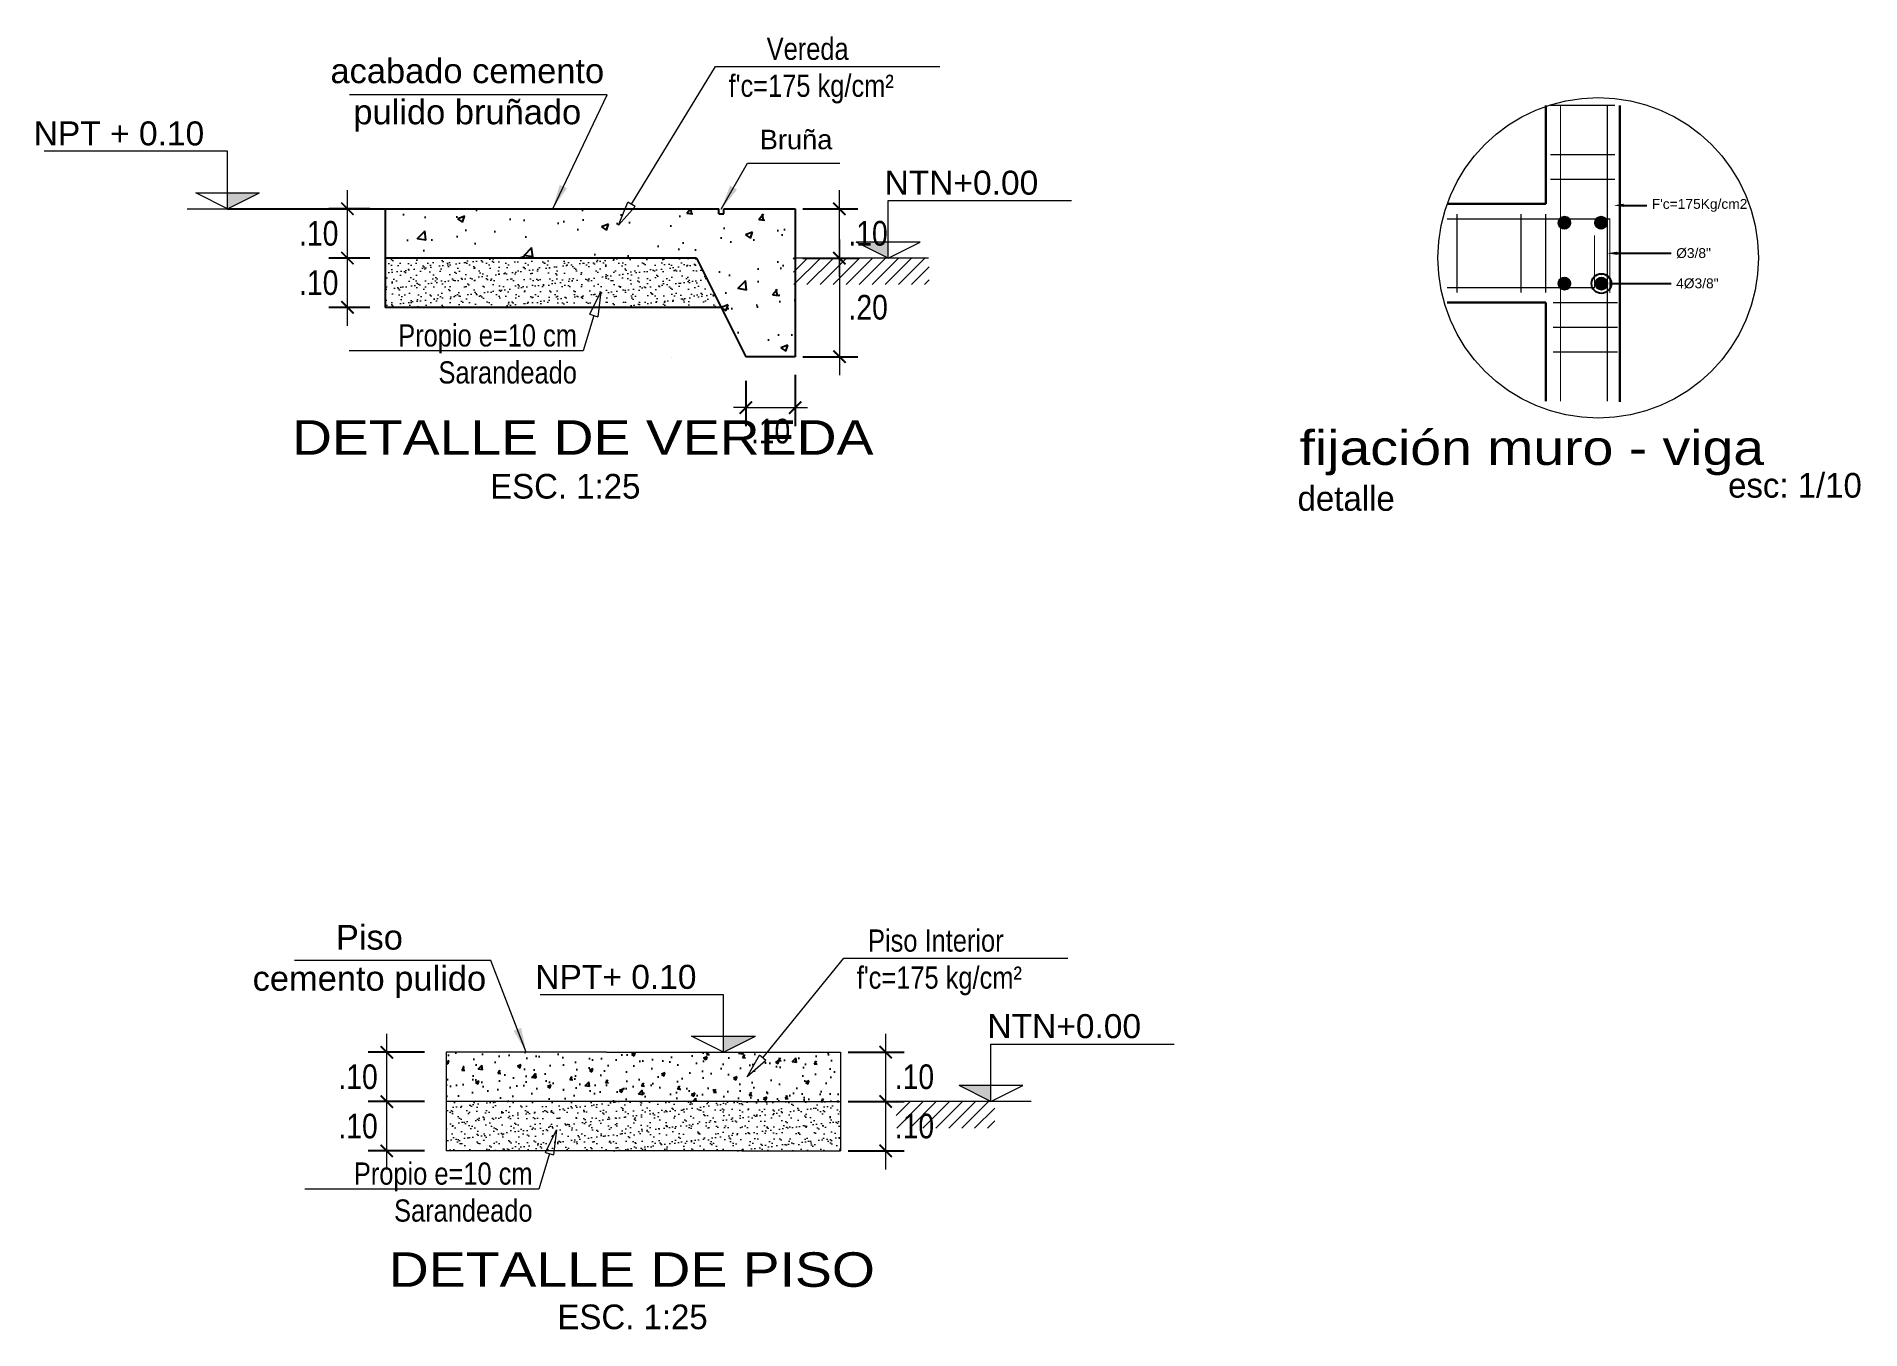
# Model space of a CAD drawing. Header units: metres. Extents: x 912 to 1393, y 476 to 584.
# Drawn here: x 1216.096 to 1219.796, y 499.666 to 502.288 of the extents above; entities that cross this region are included whole.
import ezdxf
from ezdxf import colors
from ezdxf.entities.mleader import LeaderData, LeaderLine
from ezdxf.math import Vec2, Vec3

# ---------------------------------------------------------------- set-up
doc = ezdxf.new("R2010")
doc.units = ezdxf.units.M
doc.linetypes.add('HIDDEN2', pattern=[0.1875, 0.125, -0.0625])
doc.linetypes.add('JIS_02_4.0', pattern=[5.5, 4, -1.5])
for name, color, linetype, lineweight in [('-Achurado', 251, 'Continuous', 5), ('-Acotado', 251, 'Continuous', 5), ('FIC-2ES_ACERO_', 160, 'Continuous', 30), ('FIC-2ES_CONCRETO 210', 251, 'Continuous', 30), ('FIC-2ES_PROYECCIONES_', 1, 'JIS_02_4.0', 5), ('hatch', 253, 'Continuous', 20), ('muros', 7, 'Continuous', 35), ('pisos', 8, 'Continuous', 13), ('PL-03', 7, 'Continuous', 30)]:
    doc.layers.add(name, color=color, linetype=linetype, lineweight=lineweight)
doc.layers.add('FIC-2ES_COTAS', color=7, linetype='Continuous', lineweight=5, true_color=0x6b006b)
doc.layers.add('PL-05', color=7, linetype='Continuous')
doc.styles.add('-Arial Narrow', font='ARIALN.TTF')
doc.styles.add('ARIAL', font='arial.ttf')
doc.styles.add('COTAS Y DIRECTRIZ', font='ARIALN.TTF')
doc.styles.add('L80', font='arial.ttf')
doc.styles.add('sw 721', font='swissel.ttf')
doc.styles.add('TECHNICLIGHT', font='tel_____.pfb')
doc.dimstyles.new('corte 25', dxfattribs={"dimtxt": 0.05, "dimasz": 0.025, "dimexe": 0.025, "dimexo": 0.0125, "dimgap": 0.025, "dimtad": 1, "dimtih": 1, "dimtoh": 1, "dimzin": 4, "dimdsep": 46, "dimtxsty": 'ARIAL', "dimblk": 'ARCHTICK', "dimcen": 0.025, "dimdle": 0.025, "dimclrd": 256, "dimclre": 256, "dimclrt": 7, "dimadec": 0, "dimazin": 0, "dimtfac": 1, "dimtix": 1, "dimtmove": 0, "dimatfit": 3, "dimfxl": 0.1, "dimlwd": -1, "dimarcsym": 0})
doc.dimstyles.new('FIC - CORTE', dxfattribs={"dimtxt": 2, "dimasz": 1, "dimexe": 1.5, "dimexo": 0.625, "dimgap": 0.9, "dimtad": 2, "dimtih": 1, "dimtoh": 1, "dimzin": 4, "dimdsep": 46, "dimtxsty": 'COTAS Y DIRECTRIZ', "dimblk": 'ARCHTICK', "dimcen": 0.9, "dimdle": 1.5, "dimclrd": 256, "dimclre": 256, "dimclrt": 7, "dimadec": 0, "dimazin": 0, "dimtfac": 1, "dimtix": 1, "dimtmove": 2, "dimatfit": 3, "dimfxl": 1, "dimlwd": 5, "dimarcsym": 0})
pattern_1 = [(50, (13.759514, -1.77104), (0.0728738676, -0.0063756342), [0.00762, -0.08382]), (355, (13.75951, -1.77104), (-0.0140973686, 0.076422738), [0.006096, -0.0670562337]), (100.451445, (13.765586, -1.77157), (0.058776499, 0.0700471008), [0.0064760035, -0.071236098]), (46.1842, (13.75951, -1.75072), (0.1084316164, -0.016816931), [0.01143, -0.12573]), (96.635558, (13.76855, -1.75212), (0.094961654, 0.09897045), [0.009714009, -0.106854243]), (351.184151, (13.75951, -1.75072), (0.094961654, 0.09897045), [0.009143987, -0.100583893]), (21, (13.769674, -1.7558), (0.0606457565, -0.0409060793), [0.00762, -0.08382]), (326, (13.76967, -1.7558), (0.0247208113, 0.0736751864), [0.006096, -0.067056]), (71.451445, (13.77473, -1.75921), (0.0853665677, 0.0327691076), [0.0064760035, -0.071235975]), (37.5, (13.759514, -1.771042), (0.0012354413, 0.03382201555), [0, -0.0662432, 0, -0.068072, 0, -0.06731]), (7.5, (13.759514, -1.771042), (0.026727865, 0.0400722299), [0, -0.0388112, 0, -0.0647192, 0, -0.025654]), (327.5, (13.736857, -1.771042), (0.05423623807, -0.0022914976), [0, -0.0254, 0, -0.079248, 0, -0.105156]), (317.5, (13.726697, -1.77104), (0.0592516726, 0.0101705964), [0, -0.03302, 0, -0.0526288, 0, -0.074676])]

msp = doc.modelspace()

# ---------------------------------------------------------------- texts
at = {"layer": 'FIC-2ES_COTAS', "color": 0, "attachment_point": 2, "style": 'L80'}
for s, insert, char_height, width in [('\\A1;acabado cemento pulido bruñado', (1216.9695, 502.2436), 0.05, 0.722713), ('Bruña  ', (1217.6365, 502.0992), 0.03952, 0.482982), ('Piso \\Pcemento pulido', (1216.7709, 500.4864), 0.05, 0.598462)]:
    msp.add_mtext(s, dxfattribs=dict(at, insert=insert, char_height=char_height, width=width))
at = {"layer": 'PL-03', "linetype": 'Continuous', "style": 'TECHNICLIGHT'}
for s, p in [('ESC. 1:25', (1217.0159, 501.3511)), ('detalle', (1218.654, 501.3264)), ('esc: 1/10', (1219.5273, 501.353)), ('ESC. 1:25', (1217.1524, 499.6666))]:
    msp.add_text(s, height=0.05, dxfattribs=at).set_placement(p)
at = {"layer": 'PL-05', "style": 'TECHNICLIGHT', "width": 1.2}
for s, p in [('DETALLE DE VEREDA', (1216.6138, 501.4401)), ('fijación muro - viga', (1218.6578, 501.4194)), ('DETALLE DE PISO', (1216.8102, 499.7525))]:
    msp.add_text(s, height=0.07, dxfattribs=at).set_placement(p)

# ---------------------------------------------------------------- blocks, each defined once
blk = doc.blocks.new('_ArchTick')
at = {"layer": 'pisos', "color": 0, "const_width": 0.15}
blk.add_lwpolyline([(-0.5, -0.5), (0.5, 0.5)], dxfattribs=at)
blk = doc.blocks.new('*D202')
at = {"layer": 'DEFPOINTS', "color": 0, "lineweight": 20, "transparency": 16777216}
for p in [(1216.8062, 500.1282), (1216.898, 500.1282), (1216.898, 500.0282)]:
    blk.add_point(p, dxfattribs=at)
at = {"layer": 'FIC-2ES_COTAS', "lineweight": 5, "transparency": 16777216}
blk.add_line((1216.8062, 499.9907), (1216.8062, 500.1657), dxfattribs=at)
at = {"layer": 'FIC-2ES_COTAS', "lineweight": -2, "transparency": 16777216}
for p, q in [((1216.8824, 500.1282), (1216.7687, 500.1282)), ((1216.8824, 500.0282), (1216.7687, 500.0282))]:
    blk.add_line(p, q, dxfattribs=at)
at = {"layer": 'FIC-2ES_COTAS', "lineweight": 5, "transparency": 16777216, "xscale": 0.025, "yscale": 0.025, "zscale": 0.025}
for p, rotation in [((1216.8062, 500.1282), 90), ((1216.8062, 500.0282), 270)]:
    blk.add_blockref('_ArchTick', p, dxfattribs=dict(at, rotation=rotation))
at = {"layer": 'FIC-2ES_COTAS', "color": 7, "transparency": 16777216, "insert": (1216.748, 500.0782), "char_height": 0.05, "attachment_point": 5, "style": 'COTAS Y DIRECTRIZ'}
blk.add_mtext('.10', dxfattribs=at)
blk = doc.blocks.new('*D197')
at = {"layer": 'DEFPOINTS', "color": 0, "lineweight": 20, "transparency": 16777216}
for p in [(1216.8062, 500.2282), (1216.898, 500.2282), (1216.898, 500.1282)]:
    blk.add_point(p, dxfattribs=at)
at = {"layer": 'FIC-2ES_COTAS', "lineweight": 5, "transparency": 16777216}
blk.add_line((1216.8062, 500.0907), (1216.8062, 500.2657), dxfattribs=at)
at = {"layer": 'FIC-2ES_COTAS', "lineweight": -2, "transparency": 16777216}
for p, q in [((1216.8824, 500.2282), (1216.7687, 500.2282)), ((1216.8824, 500.1282), (1216.7687, 500.1282))]:
    blk.add_line(p, q, dxfattribs=at)
at = {"layer": 'FIC-2ES_COTAS', "lineweight": 5, "transparency": 16777216, "xscale": 0.025, "yscale": 0.025, "zscale": 0.025}
for p, rotation in [((1216.8062, 500.2282), 90), ((1216.8062, 500.1282), 270)]:
    blk.add_blockref('_ArchTick', p, dxfattribs=dict(at, rotation=rotation))
at = {"layer": 'FIC-2ES_COTAS', "color": 7, "transparency": 16777216, "insert": (1216.748, 500.1782), "char_height": 0.05, "attachment_point": 5, "style": 'COTAS Y DIRECTRIZ'}
blk.add_mtext('.10', dxfattribs=at)
blk = doc.blocks.new('NPT-c2')
at = {"color": 0, "lineweight": 5}
for p, q in [((0, 0.361), (-1.15, 0.361)), ((0, 0), (0, 0.361)), ((-0.253, 0), (0.253, 0)), ((-0.2, 0.1), (0.2, 0.1)), ((0, 0), (-0.2, 0.1)), ((0, 0), (0.2, 0.1))]:
    blk.add_line(p, q, dxfattribs=at)
blk.add_solid([(0.2, 0.1), (0, 0.1), (0, 0)], dxfattribs=at)
at = {"style": 'ARIAL'}
blk.add_attdef('NPT%%P0.00', (-1.089, 0.48), '', height=0.15, dxfattribs=at)
blk = doc.blocks.new('*D192')
at = {"layer": 'DEFPOINTS', "color": 0, "lineweight": 20, "transparency": 16777216}
for p in [(1217.7267, 500.1282), (1217.8184, 500.1282), (1217.7267, 500.0282)]:
    blk.add_point(p, dxfattribs=at)
at = {"layer": 'FIC-2ES_COTAS', "lineweight": 5, "transparency": 16777216}
blk.add_line((1217.8184, 499.9907), (1217.8184, 500.1657), dxfattribs=at)
at = {"layer": 'FIC-2ES_COTAS', "lineweight": -2, "transparency": 16777216}
for p, q in [((1217.7423, 500.1282), (1217.8559, 500.1282)), ((1217.7423, 500.0282), (1217.8559, 500.0282))]:
    blk.add_line(p, q, dxfattribs=at)
at = {"layer": 'FIC-2ES_COTAS', "lineweight": 5, "transparency": 16777216, "xscale": 0.025, "yscale": 0.025, "zscale": 0.025}
for p, rotation in [((1217.8184, 500.1282), 90), ((1217.8184, 500.0282), 270)]:
    blk.add_blockref('_ArchTick', p, dxfattribs=dict(at, rotation=rotation))
at = {"layer": 'FIC-2ES_COTAS', "color": 7, "transparency": 16777216, "insert": (1217.8767, 500.0782), "char_height": 0.05, "attachment_point": 5, "style": 'COTAS Y DIRECTRIZ'}
blk.add_mtext('.10', dxfattribs=at)
blk = doc.blocks.new('*D187')
at = {"layer": 'DEFPOINTS', "color": 0, "lineweight": 20, "transparency": 16777216}
for p in [(1217.7267, 500.2282), (1217.8184, 500.2282), (1217.7267, 500.1282)]:
    blk.add_point(p, dxfattribs=at)
at = {"layer": 'FIC-2ES_COTAS', "lineweight": 5, "transparency": 16777216}
blk.add_line((1217.8184, 500.0907), (1217.8184, 500.2657), dxfattribs=at)
at = {"layer": 'FIC-2ES_COTAS', "lineweight": -2, "transparency": 16777216}
for p, q in [((1217.7423, 500.2282), (1217.8559, 500.2282)), ((1217.7423, 500.1282), (1217.8559, 500.1282))]:
    blk.add_line(p, q, dxfattribs=at)
at = {"layer": 'FIC-2ES_COTAS', "lineweight": 5, "transparency": 16777216, "xscale": 0.025, "yscale": 0.025, "zscale": 0.025}
for p, rotation in [((1217.8184, 500.2282), 90), ((1217.8184, 500.1282), 270)]:
    blk.add_blockref('_ArchTick', p, dxfattribs=dict(at, rotation=rotation))
at = {"layer": 'FIC-2ES_COTAS', "color": 7, "transparency": 16777216, "insert": (1217.8767, 500.1782), "char_height": 0.05, "attachment_point": 5, "style": 'COTAS Y DIRECTRIZ'}
blk.add_mtext('.10', dxfattribs=at)
blk = doc.blocks.new('_ClosedBlank')
at = {"color": 0, "linetype": 'ByBlock', "lineweight": -2}
for p, q in [((-1, 0.167), (0, 0)), ((-1, 0.167), (-1, -0.167)), ((0, 0), (-1, -0.167))]:
    blk.add_line(p, q, dxfattribs=at)
blk = doc.blocks.new('*D182')
at = {"layer": 'DEFPOINTS', "color": 0, "lineweight": 20, "transparency": 16777216}
for p in [(1217.6348, 501.9388), (1217.7243, 501.9388), (1217.6348, 501.8388)]:
    blk.add_point(p, dxfattribs=at)
at = {"layer": 'FIC-2ES_COTAS', "lineweight": 5, "transparency": 16777216}
blk.add_line((1217.7243, 501.8013), (1217.7243, 501.9763), dxfattribs=at)
at = {"layer": 'FIC-2ES_COTAS', "lineweight": -2, "transparency": 16777216}
for p, q in [((1217.6505, 501.9388), (1217.7618, 501.9388)), ((1217.6505, 501.8388), (1217.7618, 501.8388))]:
    blk.add_line(p, q, dxfattribs=at)
at = {"layer": 'FIC-2ES_COTAS', "lineweight": 5, "transparency": 16777216, "xscale": 0.025, "yscale": 0.025, "zscale": 0.025}
for p, rotation in [((1217.7243, 501.9388), 90), ((1217.7243, 501.8388), 270)]:
    blk.add_blockref('_ArchTick', p, dxfattribs=dict(at, rotation=rotation))
at = {"layer": 'FIC-2ES_COTAS', "color": 7, "transparency": 16777216, "insert": (1217.7826, 501.8888), "char_height": 0.05, "attachment_point": 5, "style": 'COTAS Y DIRECTRIZ'}
blk.add_mtext('.10', dxfattribs=at)
blk = doc.blocks.new('*D172')
at = {"layer": 'DEFPOINTS', "color": 0, "lineweight": 20, "transparency": 16777216}
for p in [(1217.5348, 501.6053), (1217.6348, 501.6176), (1217.6348, 501.5356)]:
    blk.add_point(p, dxfattribs=at)
at = {"layer": 'FIC-2ES_COTAS', "lineweight": -2, "transparency": 16777216}
for p, q in [((1217.6348, 501.602), (1217.6348, 501.4981)), ((1217.5348, 501.5897), (1217.5348, 501.4981))]:
    blk.add_line(p, q, dxfattribs=at)
at = {"layer": 'FIC-2ES_COTAS', "lineweight": 5, "transparency": 16777216}
for p, q in [((1217.5348, 501.5356), (1217.5098, 501.5356)), ((1217.5348, 501.5356), (1217.6348, 501.5356)), ((1217.6348, 501.5356), (1217.6598, 501.5356))]:
    blk.add_line(p, q, dxfattribs=at)
at = {"layer": 'FIC-2ES_COTAS', "lineweight": 5, "transparency": 16777216, "xscale": 0.025, "yscale": 0.025, "zscale": 0.025}
blk.add_blockref('_ArchTick', (1217.5348, 501.5356), dxfattribs=at)
at = {"layer": 'FIC-2ES_COTAS', "lineweight": 5, "transparency": 16777216, "xscale": 0.025, "yscale": 0.025, "zscale": 0.025, "rotation": 180}
blk.add_blockref('_ArchTick', (1217.6348, 501.5356), dxfattribs=at)
at = {"layer": 'FIC-2ES_COTAS', "color": 7, "transparency": 16777216, "insert": (1217.5848, 501.4876), "char_height": 0.05, "attachment_point": 5, "style": 'COTAS Y DIRECTRIZ'}
blk.add_mtext('.10', dxfattribs=at)
blk = doc.blocks.new('*D162')
at = {"layer": 'DEFPOINTS', "color": 0, "lineweight": 20, "transparency": 16777216}
for p in [(1216.7264, 501.8388), (1216.7877, 501.8388), (1216.7877, 501.7388)]:
    blk.add_point(p, dxfattribs=at)
at = {"layer": 'FIC-2ES_COTAS', "lineweight": 5, "transparency": 16777216}
blk.add_line((1216.7264, 501.7013), (1216.7264, 501.8763), dxfattribs=at)
at = {"layer": 'FIC-2ES_COTAS', "lineweight": -2, "transparency": 16777216}
for p, q in [((1216.7721, 501.8388), (1216.6889, 501.8388)), ((1216.7721, 501.7388), (1216.6889, 501.7388))]:
    blk.add_line(p, q, dxfattribs=at)
at = {"layer": 'FIC-2ES_COTAS', "lineweight": 5, "transparency": 16777216, "xscale": 0.025, "yscale": 0.025, "zscale": 0.025}
for p, rotation in [((1216.7264, 501.8388), 90), ((1216.7264, 501.7388), 270)]:
    blk.add_blockref('_ArchTick', p, dxfattribs=dict(at, rotation=rotation))
at = {"layer": 'FIC-2ES_COTAS', "color": 7, "transparency": 16777216, "insert": (1216.6682, 501.7888), "char_height": 0.05, "attachment_point": 5, "style": 'COTAS Y DIRECTRIZ'}
blk.add_mtext('.10', dxfattribs=at)
blk = doc.blocks.new('*D167')
at = {"layer": 'DEFPOINTS', "color": 0, "lineweight": 20, "transparency": 16777216}
for p in [(1216.7264, 501.9388), (1216.7877, 501.9388), (1216.7877, 501.8388)]:
    blk.add_point(p, dxfattribs=at)
at = {"layer": 'FIC-2ES_COTAS', "lineweight": 5, "transparency": 16777216}
blk.add_line((1216.7264, 501.8013), (1216.7264, 501.9763), dxfattribs=at)
at = {"layer": 'FIC-2ES_COTAS', "lineweight": -2, "transparency": 16777216}
for p, q in [((1216.7721, 501.9388), (1216.6889, 501.9388)), ((1216.7721, 501.8388), (1216.6889, 501.8388))]:
    blk.add_line(p, q, dxfattribs=at)
at = {"layer": 'FIC-2ES_COTAS', "lineweight": 5, "transparency": 16777216, "xscale": 0.025, "yscale": 0.025, "zscale": 0.025}
for p, rotation in [((1216.7264, 501.9388), 90), ((1216.7264, 501.8388), 270)]:
    blk.add_blockref('_ArchTick', p, dxfattribs=dict(at, rotation=rotation))
at = {"layer": 'FIC-2ES_COTAS', "color": 7, "transparency": 16777216, "insert": (1216.6682, 501.8888), "char_height": 0.05, "attachment_point": 5, "style": 'COTAS Y DIRECTRIZ'}
blk.add_mtext('.10', dxfattribs=at)
blk = doc.blocks.new('*D177')
at = {"layer": 'DEFPOINTS', "color": 0, "lineweight": 20, "transparency": 16777216}
for p in [(1217.6348, 501.8388), (1217.6348, 501.6388), (1217.7245, 501.6388)]:
    blk.add_point(p, dxfattribs=at)
at = {"layer": 'FIC-2ES_COTAS', "lineweight": 5, "transparency": 16777216}
blk.add_line((1217.7245, 501.8763), (1217.7245, 501.6013), dxfattribs=at)
at = {"layer": 'FIC-2ES_COTAS', "lineweight": -2, "transparency": 16777216}
for p, q in [((1217.6505, 501.8388), (1217.762, 501.8388)), ((1217.6505, 501.6388), (1217.762, 501.6388))]:
    blk.add_line(p, q, dxfattribs=at)
at = {"layer": 'FIC-2ES_COTAS', "lineweight": 5, "transparency": 16777216, "xscale": 0.025, "yscale": 0.025, "zscale": 0.025}
for p, rotation in [((1217.7245, 501.8388), 90), ((1217.7245, 501.6388), 270)]:
    blk.add_blockref('_ArchTick', p, dxfattribs=dict(at, rotation=rotation))
at = {"layer": 'FIC-2ES_COTAS', "color": 7, "transparency": 16777216, "insert": (1217.7828, 501.7388), "char_height": 0.05, "attachment_point": 5, "style": 'COTAS Y DIRECTRIZ'}
blk.add_mtext('.20', dxfattribs=at)
blk = doc.blocks.new('_DotBlank')
at = {"color": 0, "linetype": 'ByBlock', "lineweight": -2}
blk.add_line((-0.5, 0), (-1, 0), dxfattribs=at)
blk.add_circle((0, 0), 0.5, dxfattribs=at)

# ---------------------------------------------------------------- dimensions: what is measured, and where the dimension line sits
at = {"layer": 'FIC-2ES_COTAS'}
for p1, p2, distance, picture, middle in [((1216.7877, 501.8388), (1216.7877, 501.9388), 0.0613, '*D167', (1216.6682, 501.8888)), ((1216.7877, 501.7388), (1216.7877, 501.8388), 0.0613, '*D162', (1216.6682, 501.7888)), ((1217.6348, 501.8388), (1217.6348, 501.6388), 0.0897, '*D177', (1217.7828, 501.7388)), ((1216.898, 500.0282), (1216.898, 500.1282), 0.0918, '*D202', (1216.748, 500.0782)), ((1217.7267, 500.0282), (1217.7267, 500.1282), -0.0918, '*D192', (1217.8767, 500.0782))]:
    dim = msp.add_aligned_dim(p1=p1, p2=p2, distance=distance, dimstyle='FIC - CORTE', dxfattribs=at)
    dim.commit()
    dim.dimension.update_dxf_attribs({"geometry": picture, "text_midpoint": middle})
for base, p1, p2, angle, picture, middle in [((1217.7243, 501.9388), (1217.6348, 501.8388), (1217.6348, 501.9388), 270, '*D182', (1217.7826, 501.8888)), ((1217.6348, 501.5356), (1217.5348, 501.6053), (1217.6348, 501.6176), 180, '*D172', (1217.5848, 501.4876)), ((1216.8062, 500.2282), (1216.898, 500.1282), (1216.898, 500.2282), 270, '*D197', (1216.748, 500.1782)), ((1217.8184, 500.2282), (1217.7267, 500.1282), (1217.7267, 500.2282), 270, '*D187', (1217.8767, 500.1782))]:
    dim = msp.add_linear_dim(base=base, p1=p1, p2=p2, angle=angle, dimstyle='FIC - CORTE', dxfattribs=at)
    dim.commit()
    dim.dimension.update_dxf_attribs({"geometry": picture, "text_midpoint": middle})

# ---------------------------------------------------------------- hatches: boundary and pattern name
at = {"layer": '-Achurado', "lineweight": 5}
h = msp.add_hatch(dxfattribs=at)
h.set_pattern_fill('AR-SAND', color=256, scale=0.0005)
h.paths.add_polyline_path([(1216.8027, 501.8388), (1216.8027, 501.7388), (1217.4838, 501.7382), (1217.4348, 501.8388)])
h = msp.add_hatch(dxfattribs=at)
h.set_pattern_fill('AR-SAND', color=256, scale=0.0005)
h.paths.add_polyline_path([(1216.9267, 500.1282), (1217.5267, 500.1282), (1217.5267, 500.0282), (1216.9267, 500.0282)])
h = msp.add_hatch(dxfattribs=at)
h.set_pattern_fill('AR-SAND', color=256, scale=0.0005)
h.paths.add_polyline_path([(1217.7267, 500.1282), (1217.5267, 500.1282), (1217.5267, 500.0282), (1217.7267, 500.0282)])
at = {"true_color": 0x636466}
h = msp.add_hatch(dxfattribs=at)
h.set_pattern_fill('AR-CONC', color=251, scale=0.0008)
h.set_pattern_definition([(50, (-29.82114, 2.76653), (0.145747735, -0.012751268), [0.01524, -0.16764]), (355, (-29.82114, 2.76653), (-0.028194737, 0.152845476), [0.012192, -0.134112467]), (100.451445, (-29.80899, 2.76547), (0.117552998, 0.140094202), [0.012952007, -0.142472196]), (46.1842, (-29.82114, 2.80717), (0.216863233, -0.033633862), [0.02286, -0.25146]), (96.635558, (-29.80307, 2.80437), (0.189923307, 0.1979409), [0.01942802, -0.213708487]), (351.184151, (-29.82114, 2.80717), (0.189923307, 0.1979409), [0.018287974, -0.201167786]), (21, (-29.80082, 2.79701), (0.121291513, -0.081812159), [0.01524, -0.16764]), (326, (-29.80082, 2.79701), (0.049441623, 0.147350373), [0.012192, -0.134112]), (71.451445, (-29.79071, 2.79019), (0.170733135, 0.065538215), [0.012952007, -0.14247195]), (37.5, (-29.821137, 2.76653), (0.0024708826, 0.067644031), [0, -0.1324864, 0, -0.136144, 0, -0.13462]), (7.5, (-29.82114, 2.76653), (0.05345573, 0.08014446), [0, -0.0776224, 0, -0.1294384, 0, -0.051308]), (327.5, (-29.86645, 2.76653), (0.1084724761, -0.0045829952), [0, -0.0508, 0, -0.158496, 0, -0.210312]), (317.5, (-29.88677, 2.76653), (0.118503345, 0.020341193), [0, -0.06604, 0, -0.1052576, 0, -0.149352])])
h.paths.add_polyline_path([(1216.8027, 501.9388), (1216.8027, 501.8388), (1217.4348, 501.8388), (1217.5348, 501.6388), (1217.4848, 501.6388), (1217.6348, 501.6388), (1217.6348, 501.9388)])
h = msp.add_hatch(dxfattribs=at)
h.set_pattern_fill('AR-CONC', color=251, scale=0.0004)
h.set_pattern_definition(pattern_1)
h.paths.add_polyline_path([(1217.4074, 500.2282), (1216.9267, 500.2282), (1216.9267, 500.1282), (1217.4109, 500.1282)])
h = msp.add_hatch(dxfattribs=at)
h.set_pattern_fill('AR-CONC', color=251, scale=0.0004)
h.set_pattern_definition(pattern_1)
h.paths.add_polyline_path([(1217.4017, 500.2282), (1217.7267, 500.2282), (1217.7267, 500.1282), (1217.4017, 500.1282)])
at = {"layer": 'FIC-2ES_ACERO_'}
for points in [[(1219.2071, 501.9105, 1), (1219.1834, 501.9105, 1)], [(1219.2814, 501.9105, 1), (1219.2577, 501.9105, 1)], [(1219.1834, 501.7872, 1), (1219.2071, 501.7872, 1)], [(1219.282, 501.7872, 1), (1219.2584, 501.7872, 1)]]:
    msp.add_hatch(color=256, dxfattribs=at).paths.add_polyline_path(points)
at = {"layer": 'hatch', "ltscale": 0.04}
h = msp.add_hatch(dxfattribs=at)
h.set_pattern_fill('ANSI31', color=256, scale=0.15, style=0)
h.set_pattern_definition([(45, (-799070.65638, -9253950.121826), (-0.013258252147248, 0.013258252147248), [])])
h.paths.add_polyline_path([(1217.9065, 501.8388), (1217.631, 501.8388), (1217.631, 501.785), (1217.9069, 501.785)])
h = msp.add_hatch(dxfattribs=at)
h.set_pattern_fill('ANSI31', color=256, scale=0.15, style=0)
h.set_pattern_definition([(45, (-799070.44777, -9253951.832415), (-0.013258252147248, 0.013258252147248), [])])
h.paths.add_polyline_path([(1218.0396, 500.1282), (1217.8396, 500.1282), (1217.8396, 500.0744), (1218.04, 500.0744)])

# ---------------------------------------------------------------- linework, layer by layer
for p, q in [((1216.4832, 501.9388), (1217.4798, 501.9388)), ((1217.4898, 501.9388), (1217.6348, 501.9388)), ((1217.6348, 501.9388), (1217.6348, 501.6388)), ((1217.4798, 501.9288), (1217.4898, 501.9288)), ((1217.6348, 501.6388), (1217.5348, 501.6388)), ((1217.3848, 501.6377), (1217.3848, 501.6377))]:
    msp.add_line(p, q)
for points in [[(1216.8027, 501.9388), (1216.9835, 501.9388)], [(1216.8027, 501.9388), (1216.8027, 501.7388)], [(1217.4798, 501.9288), (1217.4798, 501.9388)], [(1217.4898, 501.9288), (1217.4898, 501.9388)], [(1217.4348, 501.8388), (1216.8027, 501.8388)], [(1217.4348, 501.8388), (1217.5348, 501.6388)], [(1217.4848, 501.7388), (1216.8027, 501.7388)]]:
    msp.add_lwpolyline(points)
at = {"layer": 'FIC-2ES_ACERO_', "const_width": 0.0025}
for points in [[(1219.1668, 502.1486), (1219.298, 502.1486)], [(1219.1668, 502.0486), (1219.298, 502.0486)], [(1219.1668, 501.9986), (1219.298, 501.9986)], [(1219.2874, 501.7682), (1219.2874, 501.9182), (1218.9574, 501.9182)], [(1218.9774, 501.7688), (1218.9774, 501.9283)], [(1219.1074, 501.7688), (1219.1074, 501.9283)], [(1219.1574, 501.7688), (1219.1574, 501.9283)], [(1218.9574, 501.779), (1219.2563, 501.779), (1219.2563, 501.8848)], [(1219.303, 501.7486), (1219.1718, 501.7486)], [(1219.303, 501.6986), (1219.1718, 501.6986)], [(1219.303, 501.6486), (1219.1718, 501.6486)]]:
    msp.add_lwpolyline(points, dxfattribs=at)
at = {"layer": 'FIC-2ES_ACERO_'}
for points in [[(1219.1874, 502.1486, 0.0025, 0.0025, 0), (1219.1874, 501.5486, 0.0025, 0.0025, 0)], [(1219.2824, 502.1486, 0.0025, 0.0025, 0), (1219.2824, 501.5486, 0.0025, 0.0025, 0)]]:
    msp.add_lwpolyline(points, format="xyseb", dxfattribs=at)
for centre in [(1219.1953, 501.9105), (1219.2695, 501.9105), (1219.1953, 501.7872), (1219.2702, 501.7872)]:
    msp.add_circle(centre, 0.0118, dxfattribs=at)
at = {"layer": 'FIC-2ES_CONCRETO 210'}
for points in [[(1219.1574, 501.9486), (1219.1574, 502.1486)], [(1219.3074, 501.547), (1219.3074, 502.1486)], [(1219.1574, 501.9486), (1218.9574, 501.9486)], [(1219.1574, 501.7486), (1218.9574, 501.7486)], [(1219.1574, 501.5486), (1219.1574, 501.7486)]]:
    msp.add_lwpolyline(points, dxfattribs=at)
at = {"layer": 'FIC-2ES_PROYECCIONES_'}
msp.add_circle((1219.2636, 501.8394), 0.3251, dxfattribs=at)
at = {"layer": 'muros', "lineweight": 15}
for points in [[(1217.831, 501.8388), (1217.631, 501.8388)], [(1217.2517, 500.2282), (1216.9267, 500.2282)], [(1216.9267, 500.2282), (1216.9267, 500.0282)], [(1217.2517, 500.2282), (1217.7267, 500.2282)], [(1217.7267, 500.2282), (1217.7267, 500.0282)], [(1217.5267, 500.1282), (1216.9267, 500.1282)], [(1217.5267, 500.1282), (1217.7267, 500.1282)], [(1218.0396, 500.1282), (1217.8396, 500.1282)], [(1217.5267, 500.0282), (1216.9267, 500.0282)], [(1217.5267, 500.0282), (1217.7267, 500.0282)]]:
    msp.add_lwpolyline(points, dxfattribs=at)

# ---------------------------------------------------------------- block references
at = {"linetype": 'HIDDEN2'}
ref = msp.add_blockref('NPT-c2', (1216.4832, 501.9388), dxfattribs=dict(at, xscale=0.323333650981178, yscale=0.323333650981178, zscale=0.323333650981178))
ref.add_attrib('NPT%%P0.00', 'NPT + 0.10', (1216.0899, 502.0674), dxfattribs={"color": 0, "height": 0.04869, "style": 'sw 721'})
ref = msp.add_blockref('NPT-c2', (1217.8233, 501.8388), dxfattribs=dict(at, xscale=-0.323333650981178, yscale=0.323333650981178, zscale=0.323333650981178))
ref.add_attrib('NPT%%P0.00', 'NTN+0.00', (1217.816, 501.9674), dxfattribs={"color": 0, "height": 0.04869, "style": 'sw 721'})
ref = msp.add_blockref('NPT-c2', (1217.4892, 500.2282), dxfattribs=dict(at, xscale=0.323333650981178, yscale=0.323333650981178, zscale=0.323333650981178))
ref.add_attrib('NPT%%P0.00', 'NPT+ 0.10', (1217.1075, 500.3568), dxfattribs={"color": 0, "height": 0.04869, "style": 'sw 721'})
ref = msp.add_blockref('NPT-c2', (1218.0319, 500.1282), dxfattribs=dict(at, xscale=-0.323333650981178, yscale=0.323333650981178, zscale=0.323333650981178))
ref.add_attrib('NPT%%P0.00', 'NTN+0.00', (1218.0246, 500.2568), dxfattribs={"color": 0, "height": 0.04869, "style": 'sw 721'})

msp.set_redraw_order([(e.dxf.handle, doc.entitydb.next_handle()) for e in msp.query("TEXT MTEXT ATTDEF DIMENSION ARC_DIMENSION")])  # texts and dimensions are drawn at this point

# ---------------------------------------------------------------- leaders
at = {"layer": '-Acotado'}
ml = msp.add_multileader_mtext('Standard', dxfattribs=at)
ml.set_content("Vereda\\P f'c=175 kg/cm²", color=7, style='-Arial Narrow')
ml.set_leader_properties(color=7, linetype='Continuous', lineweight=0)
ml.set_arrow_properties(name='CLOSEDBLANK')
ml.build(insert=Vec2(0, 0))
ml.multileader.update_dxf_attribs({"has_dogleg": 0, "text_left_attachment_type": 6, "text_right_attachment_type": 6, "dogleg_length": 0, "arrow_head_size": 0.05, "scale": 0.025})
ctx = ml.context
ctx.base_point, ctx.scale, ctx.char_height, ctx.arrow_head_size, ctx.landing_gap_size, ctx.plane_origin = Vec3(1217.4732, 502.2276), 0.025, 0.045, 0.05, 0.0125, Vec3(1218.0897, 502.578)
ctx.left_attachment, ctx.right_attachment, ctx.text_align_type = 6, 6, 1
notes = []
notes.append((ctx, [(0, (1, 1, 0), (1217.4732, 502.2276), (1, 0), 0, [(0, [(1217.2766, 501.9054)], 0, [])])]))
ctx.mtext.insert, ctx.mtext.alignment, ctx.mtext.flow_direction = Vec3(1217.66, 502.2859), 2, 5
ml = msp.add_multileader_mtext('Standard', dxfattribs=at)
ml.set_content('Propio e=10 cm \\PSarandeado', color=7, style='-Arial Narrow')
ml.set_leader_properties(color=7, linetype='ByLayer', lineweight=0)
ml.set_arrow_properties(name='CLOSEDBLANK')
ml.build(insert=Vec2(0, 0))
ml.multileader.update_dxf_attribs({"has_dogleg": 0, "text_left_attachment_type": 6, "text_right_attachment_type": 6, "dogleg_length": 0, "arrow_head_size": 0.05, "scale": 0.025})
ctx = ml.context
ctx.base_point, ctx.scale, ctx.char_height, ctx.arrow_head_size, ctx.landing_gap_size, ctx.plane_origin = Vec3(1216.8242, 501.6505), 0.025, 0.045, 0.05, 0.0125, Vec3(1217.8704, 502.3864)
ctx.left_attachment, ctx.right_attachment, ctx.text_align_type = 6, 6, 2
notes.append((ctx, [(1, (1, 1, 0), (1217.2044, 501.6505), (-1, 0), 0, [(0, [(1217.2406, 501.7703)], 0, [])])]))
ctx.mtext.insert, ctx.mtext.alignment, ctx.mtext.flow_direction = Vec3(1217.1919, 501.7045), 3, 5
ml = msp.add_multileader_mtext('Standard', dxfattribs=at)
ml.set_content("Piso Interior\\P f'c=175 kg/cm²", color=7, style='-Arial Narrow')
ml.set_leader_properties(color=7, linetype='Continuous', lineweight=0)
ml.set_arrow_properties(name='CLOSEDBLANK')
ml.build(insert=Vec2(0, 0))
ml.multileader.update_dxf_attribs({"has_dogleg": 0, "text_left_attachment_type": 6, "text_right_attachment_type": 6, "dogleg_length": 0, "arrow_head_size": 0.05, "scale": 0.025})
ctx = ml.context
ctx.base_point, ctx.scale, ctx.char_height, ctx.arrow_head_size, ctx.landing_gap_size, ctx.plane_origin = Vec3(1217.7332, 500.419), 0.025, 0.045, 0.05, 0.0125, Vec3(1218.3497, 500.7694)
ctx.left_attachment, ctx.right_attachment, ctx.text_align_type = 6, 6, 1
notes.append((ctx, [(0, (1, 1, 0), (1217.7332, 500.419), (1, 0), 0, [(0, [(1217.5373, 500.1782)], 0, [])])]))
ctx.mtext.insert, ctx.mtext.alignment, ctx.mtext.flow_direction = Vec3(1217.92, 500.4772), 2, 5
ml = msp.add_multileader_mtext('Standard', dxfattribs=at)
ml.set_content('Propio e=10 cm \\PSarandeado', color=7, style='-Arial Narrow')
ml.set_leader_properties(color=7, linetype='ByLayer', lineweight=0)
ml.set_arrow_properties(name='CLOSEDBLANK')
ml.build(insert=Vec2(0, 0))
ml.multileader.update_dxf_attribs({"has_dogleg": 0, "text_left_attachment_type": 6, "text_right_attachment_type": 6, "dogleg_length": 0, "arrow_head_size": 0.05, "scale": 0.025})
ctx = ml.context
ctx.base_point, ctx.scale, ctx.char_height, ctx.arrow_head_size, ctx.landing_gap_size, ctx.plane_origin = Vec3(1216.7341, 499.9507), 0.025, 0.045, 0.05, 0.0125, Vec3(1217.7804, 500.6866)
ctx.left_attachment, ctx.right_attachment, ctx.text_align_type = 6, 6, 2
notes.append((ctx, [(1, (1, 1, 0), (1217.1144, 499.9507), (-1, 0), 0, [(0, [(1217.1505, 500.0706)], 0, [])])]))
ctx.mtext.insert, ctx.mtext.alignment, ctx.mtext.flow_direction = Vec3(1217.1019, 500.0047), 3, 5
at = {"layer": 'FIC-2ES_COTAS'}
for points in [[(1217.1428, 501.9388), (1217.2532, 502.1701), (1216.7308, 502.1701)], [(1217.4848, 501.9383), (1217.5379, 502.0314), (1217.7255, 502.0314)]]:
    msp.add_leader(points, dimstyle='corte 25', override={"dimasz": 0.05, "dimgap": 0.0125, "dimtad": 0}, dxfattribs=at)
at = {"layer": 'FIC-2ES_COTAS', "color": 0}
msp.add_leader([(1217.0892, 500.2282), (1217.017, 500.4144), (1216.619, 500.4144)], dimstyle='corte 25', override={"dimasz": 0.05, "dimgap": 0.0125, "dimtad": 0}, dxfattribs=at)
at = {"layer": 'FIC-2ES_COTAS'}
ml = msp.add_multileader_mtext('Standard', dxfattribs=at)
ml.set_content("{\\fArial|b0|i0|c0|p34;\\C256;\\c0;F'c=175Kg/cm2}", color=7, style='COTAS Y DIRECTRIZ')
ml.set_leader_properties(color=256)
ml.build(insert=Vec2(0, 0))
ml.multileader.update_dxf_attribs({"dogleg_length": 5, "arrow_head_size": 0.02, "scale": 0.01})
ctx = ml.context
ctx.base_point, ctx.scale, ctx.char_height, ctx.arrow_head_size, ctx.landing_gap_size, ctx.plane_origin = Vec3(1219.3625, 501.9458), 0.01, 0.02, 0.02, 0.01, Vec3(1219.2956, 501.9458)
notes.append((ctx, [(0, (1, 1, 0), (1219.3618, 501.9458), (1, 0), 0.000673, [(0, [(1219.2956, 501.9458)], 0, [])])]))
ctx.mtext.insert, ctx.mtext.flow_direction = Vec3(1219.3725, 501.9587), 5
ml = msp.add_multileader_mtext('Standard', dxfattribs=at)
ml.set_content('{\\fArial|b0|i0|c0|p34;\\W1;\\C256;\\c0;%%C3/8"}', color=7, style='COTAS Y DIRECTRIZ')
ml.set_leader_properties(color=256)
ml.build(insert=Vec2(0, 0))
ml.multileader.update_dxf_attribs({"dogleg_length": 5, "arrow_head_size": 0.02, "scale": 0.01})
ctx = ml.context
ctx.base_point, ctx.scale, ctx.char_height, ctx.arrow_head_size, ctx.landing_gap_size, ctx.plane_origin = Vec3(1219.412, 501.8486), 0.01, 0.02, 0.02, 0.01, Vec3(1219.2824, 501.8486)
notes.append((ctx, [(0, (1, 1, 0), (1219.3991, 501.8486), (1, 0), 0.0129, [(0, [(1219.2824, 501.8486)], 0, [])])]))
ctx.mtext.insert, ctx.mtext.flow_direction = Vec3(1219.422, 501.859), 5
ml = msp.add_multileader_mtext('Standard', dxfattribs=at)
ml.set_content('{\\fArial|b0|i0|c0|p34;\\C256;\\c0;4%%C3/8"}', color=7, style='COTAS Y DIRECTRIZ')
ml.set_leader_properties(color=256)
ml.set_arrow_properties(name='DOTBLANK')
ml.build(insert=Vec2(0, 0))
ml.multileader.update_dxf_attribs({"dogleg_length": 5, "arrow_head_size": 0.04, "scale": 0.01})
ctx = ml.context
ctx.base_point, ctx.scale, ctx.char_height, ctx.arrow_head_size, ctx.landing_gap_size, ctx.plane_origin = Vec3(1219.412, 501.7872), 0.01, 0.02, 0.04, 0.01, Vec3(1219.2702, 501.7872)
notes.append((ctx, [(0, (1, 1, 0), (1219.3869, 501.7872), (1, 0), 0.0251, [(0, [(1219.2702, 501.7872)], 0, [])])]))
ctx.mtext.insert, ctx.mtext.flow_direction = Vec3(1219.422, 501.7976), 5
for ctx, leaders in notes:
    for number, flags, end, landing, length, lines in leaders:
        leader = LeaderData()
        leader.index, (leader.has_last_leader_line, leader.has_dogleg_vector, leader.attachment_direction) = number, flags
        leader.last_leader_point, leader.dogleg_vector, leader.dogleg_length = Vec3(end), Vec3(landing), length
        for number, points, colour, breaks in lines:
            line = LeaderLine()
            line.index, line.vertices, line.color, line.breaks = number, Vec3.list(points), colors.encode_raw_color(colour), breaks
            leader.lines.append(line)
        ctx.leaders.append(leader)

doc.saveas('drawing.dxf')
